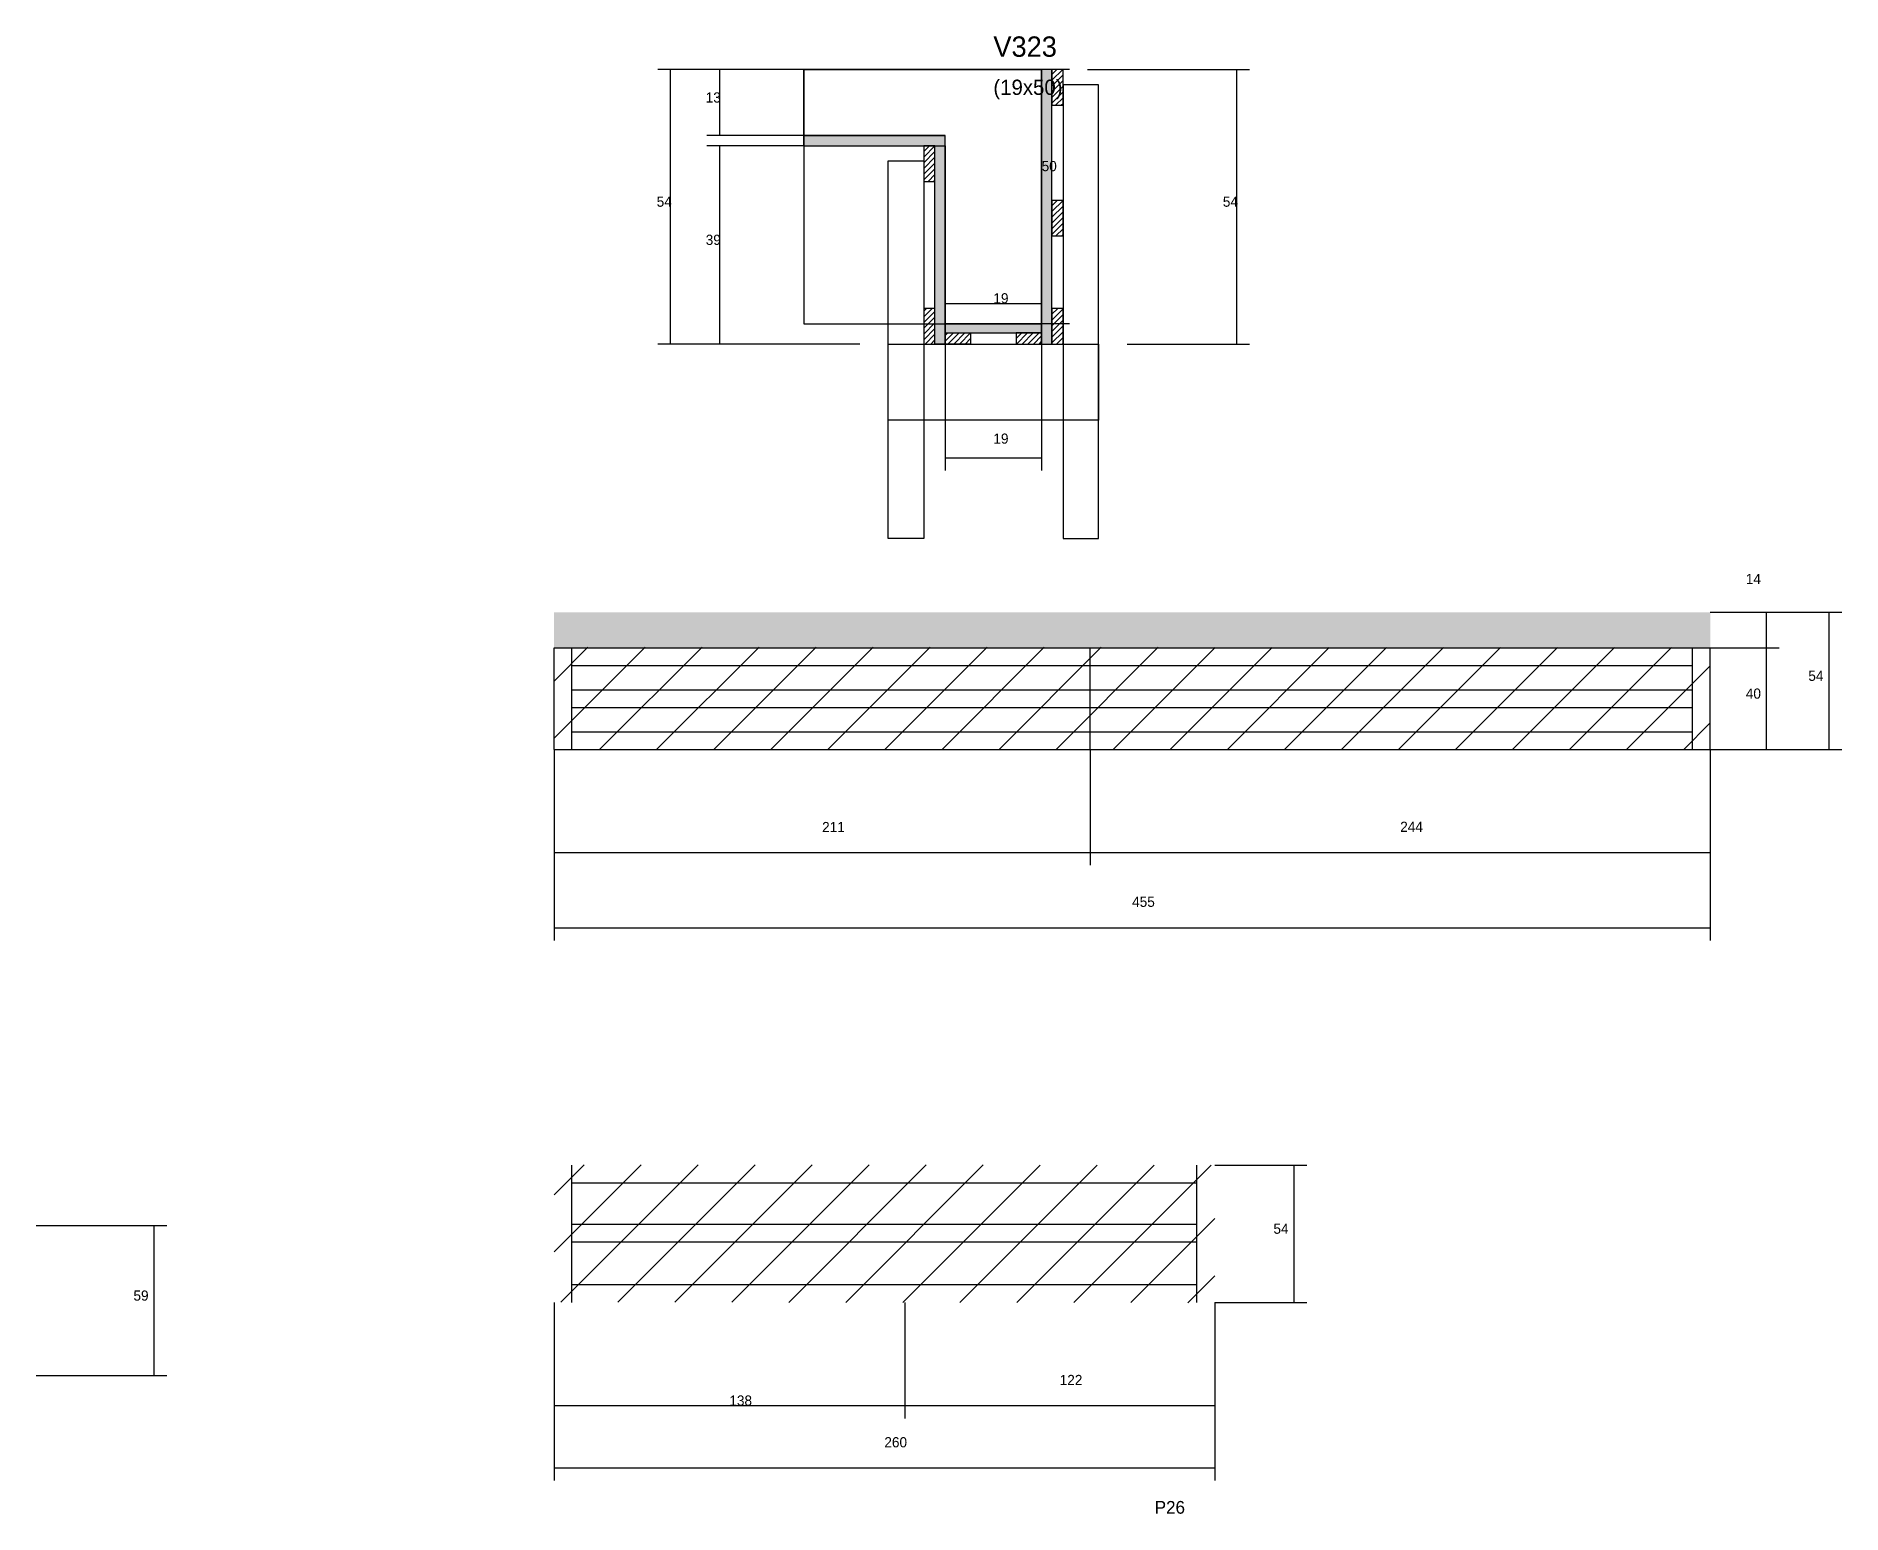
# Model space of a CAD drawing. Header units: metres. Extents: x -2848 to 21926, y -45195 to 1016.
# Drawn here: x -377 to 334, y -4968 to -4387 of the extents above; entities that cross this region are included whole.
import ezdxf

# ---------------------------------------------------------------- set-up
doc = ezdxf.new("R2010")
doc.units = ezdxf.units.M
for name, color, linetype in [('CONCRETO', 251, 'Continuous'), ('COTA', 241, 'Continuous'), ('Cota Seção (2x)', 4, 'Continuous'), ('Hachura', 253, 'Continuous'), ('Madeira', 126, 'Continuous'), ('NOMENCLATURA', 7, 'Continuous'), ('Painéis', 200, 'Continuous'), ('REAPROVEITAMENTO', 251, 'Continuous'), ('SARR_2.2x7', 40, 'Continuous'), ('SARR_3.5x7', 81, 'Continuous'), ('Texto Seção', 7, 'Continuous')]:
    doc.layers.add(name, color=color, linetype=linetype)

msp = doc.modelspace()

# ---------------------------------------------------------------- texts
at = {"layer": 'COTA'}
for s, p in [('13', (-113.2, -4413)), ('54', (-132.5, -4454)), ('54', (90.3, -4454)), ('39', (-113.2, -4469)), ('19', (0, -4547.2)), ('14', (296.1, -4602.4)), ('54', (320.7, -4640.5)), ('40', (296.1, -4647.5)), ('211', (-67.4, -4700)), ('244', (160.1, -4699.9)), ('455', (54.6, -4729.4)), ('54', (110.2, -4858)), ('59', (-338.4, -4884.3)), ('122', (26.1, -4917.5)), ('138', (-103.9, -4925.6)), ('260', (-42.9, -4942))]:
    msp.add_text(s, height=4, dxfattribs=at).set_placement(p)
at = {"layer": 'Cota Seção (2x)'}
for s, p in [('50', (19, -4440)), ('19', (0, -4492))]:
    msp.add_text(s, height=4, dxfattribs=at).set_placement(p)
at = {"layer": 'NOMENCLATURA'}
msp.add_text('P26', height=5, dxfattribs=at).set_placement((63.5, -4968.1))
at = {"layer": 'Texto Seção'}
for s, height, p in [('V323', 8, (0, -4395)), ('(19x50)', 6, (0, -4410))]:
    msp.add_text(s, height=height, dxfattribs=at).set_placement(p)

# ---------------------------------------------------------------- hatches: boundary and pattern name
at = {"layer": 'COTA'}
h = msp.add_hatch(dxfattribs=at)
h.set_pattern_fill('AR-CONC', scale=0.03)
h.paths.add_polyline_path([(282.1, -4627.5), (282.1, -4613.5), (282.1, -4613.5), (-172.9, -4613.5), (-172.9, -4613.5), (-172.9, -4627.5), (-172.9, -4627.5), (282.1, -4627.5)])
at = {"layer": 'Hachura'}
h = msp.add_hatch(color=8, dxfattribs=at)
h.dxf.hatch_style = 1
h.paths.add_polyline_path([(23, -4400), (19, -4400), (19, -4400), (19, -4508), (19, -4508), (23, -4508), (23, -4508), (23, -4400)])
h = msp.add_hatch(dxfattribs=at)
h.set_pattern_fill('ANSI31', scale=0.5)
h.paths.add_polyline_path([(23, -4414), (27.4, -4414), (27.4, -4414), (27.4, -4400), (27.4, -4400), (23, -4400), (23, -4400), (23, -4414)])
h = msp.add_hatch(color=8, dxfattribs=at)
h.dxf.hatch_style = 1
h.paths.add_polyline_path([(-19, -4430), (-19, -4426), (-19, -4426), (-74.6, -4426), (-74.6, -4426), (-74.6, -4430), (-74.6, -4430), (-19, -4430)])
h = msp.add_hatch(dxfattribs=at)
h.set_pattern_fill('ANSI31', scale=0.5)
h.paths.add_polyline_path([(-27.4, -4444), (-23, -4444), (-23, -4444), (-23, -4430), (-23, -4430), (-27.4, -4430), (-27.4, -4430), (-27.4, -4444)])
h = msp.add_hatch(color=8, dxfattribs=at)
h.dxf.hatch_style = 1
h.paths.add_polyline_path([(-19, -4430), (-23, -4430), (-23, -4430), (-23, -4508), (-23, -4508), (-19, -4508), (-19, -4508), (-19, -4430)])
h = msp.add_hatch(dxfattribs=at)
h.set_pattern_fill('ANSI31', scale=0.5)
h.paths.add_polyline_path([(23, -4465.5), (27.4, -4465.5), (27.4, -4465.5), (27.4, -4451.5), (27.4, -4451.5), (23, -4451.5), (23, -4451.5), (23, -4465.5)])
h = msp.add_hatch(dxfattribs=at)
h.set_pattern_fill('ANSI31', scale=0.5)
h.paths.add_polyline_path([(-27.4, -4508), (-23, -4508), (-23, -4508), (-23, -4494), (-23, -4494), (-27.4, -4494), (-27.4, -4494), (-27.4, -4508)])
h = msp.add_hatch(dxfattribs=at)
h.set_pattern_fill('ANSI31', scale=0.5)
h.paths.add_polyline_path([(23, -4508), (27.4, -4508), (27.4, -4508), (27.4, -4494), (27.4, -4494), (23, -4494), (23, -4494), (23, -4508)])
h = msp.add_hatch(color=8, dxfattribs=at)
h.dxf.hatch_style = 1
h.paths.add_polyline_path([(19, -4503.6), (19, -4500), (19, -4500), (-19, -4500), (-19, -4500), (-19, -4503.6), (-19, -4503.6), (19, -4503.6)])
h = msp.add_hatch(dxfattribs=at)
h.set_pattern_fill('ANSI31', scale=0.5)
h.paths.add_polyline_path([(-19, -4508), (-19, -4503.6), (-19, -4503.6), (-9, -4503.6), (-9, -4503.6), (-9, -4508), (-9, -4508), (-19, -4508)])
h = msp.add_hatch(dxfattribs=at)
h.set_pattern_fill('ANSI31', scale=0.5)
h.paths.add_polyline_path([(19, -4508), (19, -4503.6), (19, -4503.6), (9, -4503.6), (9, -4503.6), (9, -4508), (9, -4508), (19, -4508)])
at = {"layer": 'REAPROVEITAMENTO'}
h = msp.add_hatch(dxfattribs=at)
h.set_pattern_fill('ANSI31', scale=5)
h.paths.add_polyline_path([(-172.9, -4667.4), (-172.9, -4627.2), (-172.9, -4627.2), (282.1, -4627.4), (282.1, -4627.4), (282.1, -4667.5), (282.1, -4667.5), (-172.9, -4667.4)])
h = msp.add_hatch(dxfattribs=at)
h.set_pattern_fill('ANSI31', scale=5)
h.paths.add_polyline_path([(-172.9, -4884.9), (-172.9, -4830.8), (-172.9, -4830.8), (87.1, -4831), (87.1, -4831), (87.1, -4885.1), (87.1, -4885.1), (-172.9, -4884.9)])

# ---------------------------------------------------------------- linework, layer by layer
at = {"layer": 'CONCRETO'}
for points in [[(-74.6, -4426), (-74.6, -4400), (-19, -4400), (-19, -4400), (19, -4400), (19, -4500), (-19, -4500), (-19, -4426)], [(-74.6, -4500), (19, -4500), (19, -4400), (-74.6, -4400)]]:
    msp.add_lwpolyline(points, close=True, dxfattribs=at)
at = {"layer": 'COTA'}
for p, q in [((-27, -4400), (-132, -4400)), ((-127, -4508), (-127, -4400)), ((-74.6, -4400), (-112.7, -4400)), ((-107.7, -4426), (-107.7, -4400)), ((37, -4400), (100.8, -4400)), ((95.8, -4508), (95.8, -4400)), ((-74.6, -4426), (-112.7, -4426)), ((-74.6, -4430), (-112.7, -4430)), ((-107.7, -4508), (-107.7, -4430)), ((-52.6, -4508), (-132, -4508)), ((-52.6, -4508), (-112.7, -4508)), ((-19, -4508), (-19, -4557.7)), ((19, -4508), (19, -4557.7)), ((52.6, -4508), (100.8, -4508)), ((-19, -4552.7), (19, -4552.7)), ((282.1, -4613.5), (309.2, -4613.5)), ((282.1, -4613.5), (333.9, -4613.5)), ((304.2, -4627.5), (304.2, -4613.5)), ((328.9, -4667.5), (328.9, -4613.5)), ((282.1, -4627.5), (309.2, -4627.5)), ((282.1, -4627.5), (309.2, -4627.5)), ((304.2, -4667.5), (304.2, -4627.5)), ((-172.9, -4667.5), (-172.9, -4713)), ((-172.9, -4667.5), (-172.9, -4742.6)), ((38.1, -4667.5), (38.1, -4713)), ((38.1, -4667.5), (38.1, -4713)), ((282.1, -4667.5), (282.1, -4713)), ((282.1, -4667.5), (282.1, -4742.6)), ((282.1, -4667.5), (309.2, -4667.5)), ((282.1, -4667.5), (333.9, -4667.5)), ((-172.9, -4708), (38.1, -4708)), ((38.1, -4708), (282.1, -4708)), ((-172.9, -4737.6), (282.1, -4737.6)), ((87.1, -4831), (123.3, -4831)), ((118.3, -4885), (118.3, -4831)), ((-376.7, -4854.8), (-325.2, -4854.8)), ((-330.2, -4913.8), (-330.2, -4854.8)), ((-172.9, -4885), (-172.9, -4930.6)), ((-172.9, -4885), (-172.9, -4955.1)), ((-34.9, -4885), (-34.9, -4930.6)), ((-34.9, -4885), (-34.9, -4930.6)), ((87.1, -4885), (87.1, -4930.6)), ((87.1, -4885), (87.1, -4955.1)), ((87.1, -4885), (123.3, -4885)), ((-376.7, -4913.8), (-325.2, -4913.8)), ((-172.9, -4925.6), (-34.9, -4925.6)), ((-34.9, -4925.6), (87.1, -4925.6)), ((-172.9, -4950.1), (87.1, -4950.1))]:
    msp.add_line(p, q, dxfattribs=at)
at = {"layer": 'Cota Seção (2x)'}
for p, q in [((30, -4400), (14, -4400)), ((19, -4500), (19, -4400)), ((-19, -4508), (-19, -4487)), ((19, -4508), (19, -4487)), ((-19, -4492), (19, -4492)), ((30, -4500), (14, -4500))]:
    msp.add_line(p, q, dxfattribs=at)
at = {"layer": 'Madeira'}
for points in [[(23, -4414), (27.4, -4414), (27.4, -4400), (23, -4400)], [(-27.4, -4444), (-23, -4444), (-23, -4430), (-27.4, -4430)], [(23, -4465.5), (27.4, -4465.5), (27.4, -4451.5), (23, -4451.5)], [(-27.4, -4508), (-23, -4508), (-23, -4494), (-27.4, -4494)], [(23, -4508), (27.4, -4508), (27.4, -4494), (23, -4494)], [(-19, -4508), (-19, -4503.6), (-9, -4503.6), (-9, -4508)], [(19, -4508), (19, -4503.6), (9, -4503.6), (9, -4508)]]:
    msp.add_lwpolyline(points, close=True, dxfattribs=at)
at = {"layer": 'Painéis'}
for p, q in [((19, -4508), (19, -4400)), ((-74.6, -4426), (-19, -4426)), ((-74.6, -4430), (-74.6, -4426)), ((-19, -4430), (-19, -4426)), ((-19, -4508), (-19, -4430)), ((-19, -4500), (19, -4500)), ((-19, -4503.6), (-19, -4500)), ((19, -4503.6), (19, -4500)), ((-172.9, -4627.5), (282.1, -4627.5)), ((-172.9, -4667.5), (-172.9, -4627.5)), ((38.1, -4667.5), (38.1, -4627.5)), ((282.1, -4667.5), (282.1, -4627.5)), ((-172.9, -4667.5), (282.1, -4667.5))]:
    msp.add_line(p, q, dxfattribs=at)
for points in [[(23, -4400), (19, -4400), (19, -4508), (23, -4508)], [(-19, -4430), (-19, -4426), (-74.6, -4426), (-74.6, -4430)], [(-23, -4430), (-19, -4430), (-19, -4508), (-23, -4508)], [(19, -4503.6), (19, -4500), (-19, -4500), (-19, -4503.6)]]:
    msp.add_lwpolyline(points, close=True, dxfattribs=at)
at = {"layer": 'SARR_2.2x7'}
for p, q in [((-165.9, -4667.5), (-165.9, -4627.5)), ((275.1, -4667.5), (275.1, -4627.5)), ((-165.9, -4634.5), (275.1, -4634.5)), ((-165.9, -4644), (38.1, -4644)), ((38.1, -4644), (275.1, -4644)), ((-165.9, -4651), (38.1, -4651)), ((38.1, -4651), (275.1, -4651)), ((-165.9, -4660.5), (275.1, -4660.5)), ((-165.9, -4885), (-165.9, -4831)), ((80.1, -4885), (80.1, -4831)), ((-165.9, -4838), (-34.9, -4838)), ((-34.9, -4838), (80.1, -4838)), ((-165.9, -4854.2), (-34.9, -4854.2)), ((-34.9, -4854.2), (80.1, -4854.2)), ((-165.9, -4861.2), (-34.9, -4861.2)), ((-34.9, -4861.2), (80.1, -4861.2)), ((-165.9, -4878), (-34.9, -4878)), ((-34.9, -4878), (80.1, -4878))]:
    msp.add_line(p, q, dxfattribs=at)
at = {"layer": 'SARR_3.5x7'}
for points in [[(41.4, -4406), (27.4, -4406), (27.4, -4584.5), (41.4, -4584.5)], [(-41.4, -4436), (-27.4, -4436), (-27.4, -4584.5), (-41.4, -4584.5)], [(-41.4, -4508), (41.4, -4508), (41.4, -4538), (-41.4, -4538)]]:
    msp.add_lwpolyline(points, close=True, dxfattribs=at)

msp.set_redraw_order([(e.dxf.handle, doc.entitydb.next_handle()) for e in msp.query("TEXT MTEXT ATTDEF DIMENSION ARC_DIMENSION")])  # texts and dimensions are drawn at this point

doc.saveas('drawing.dxf')
